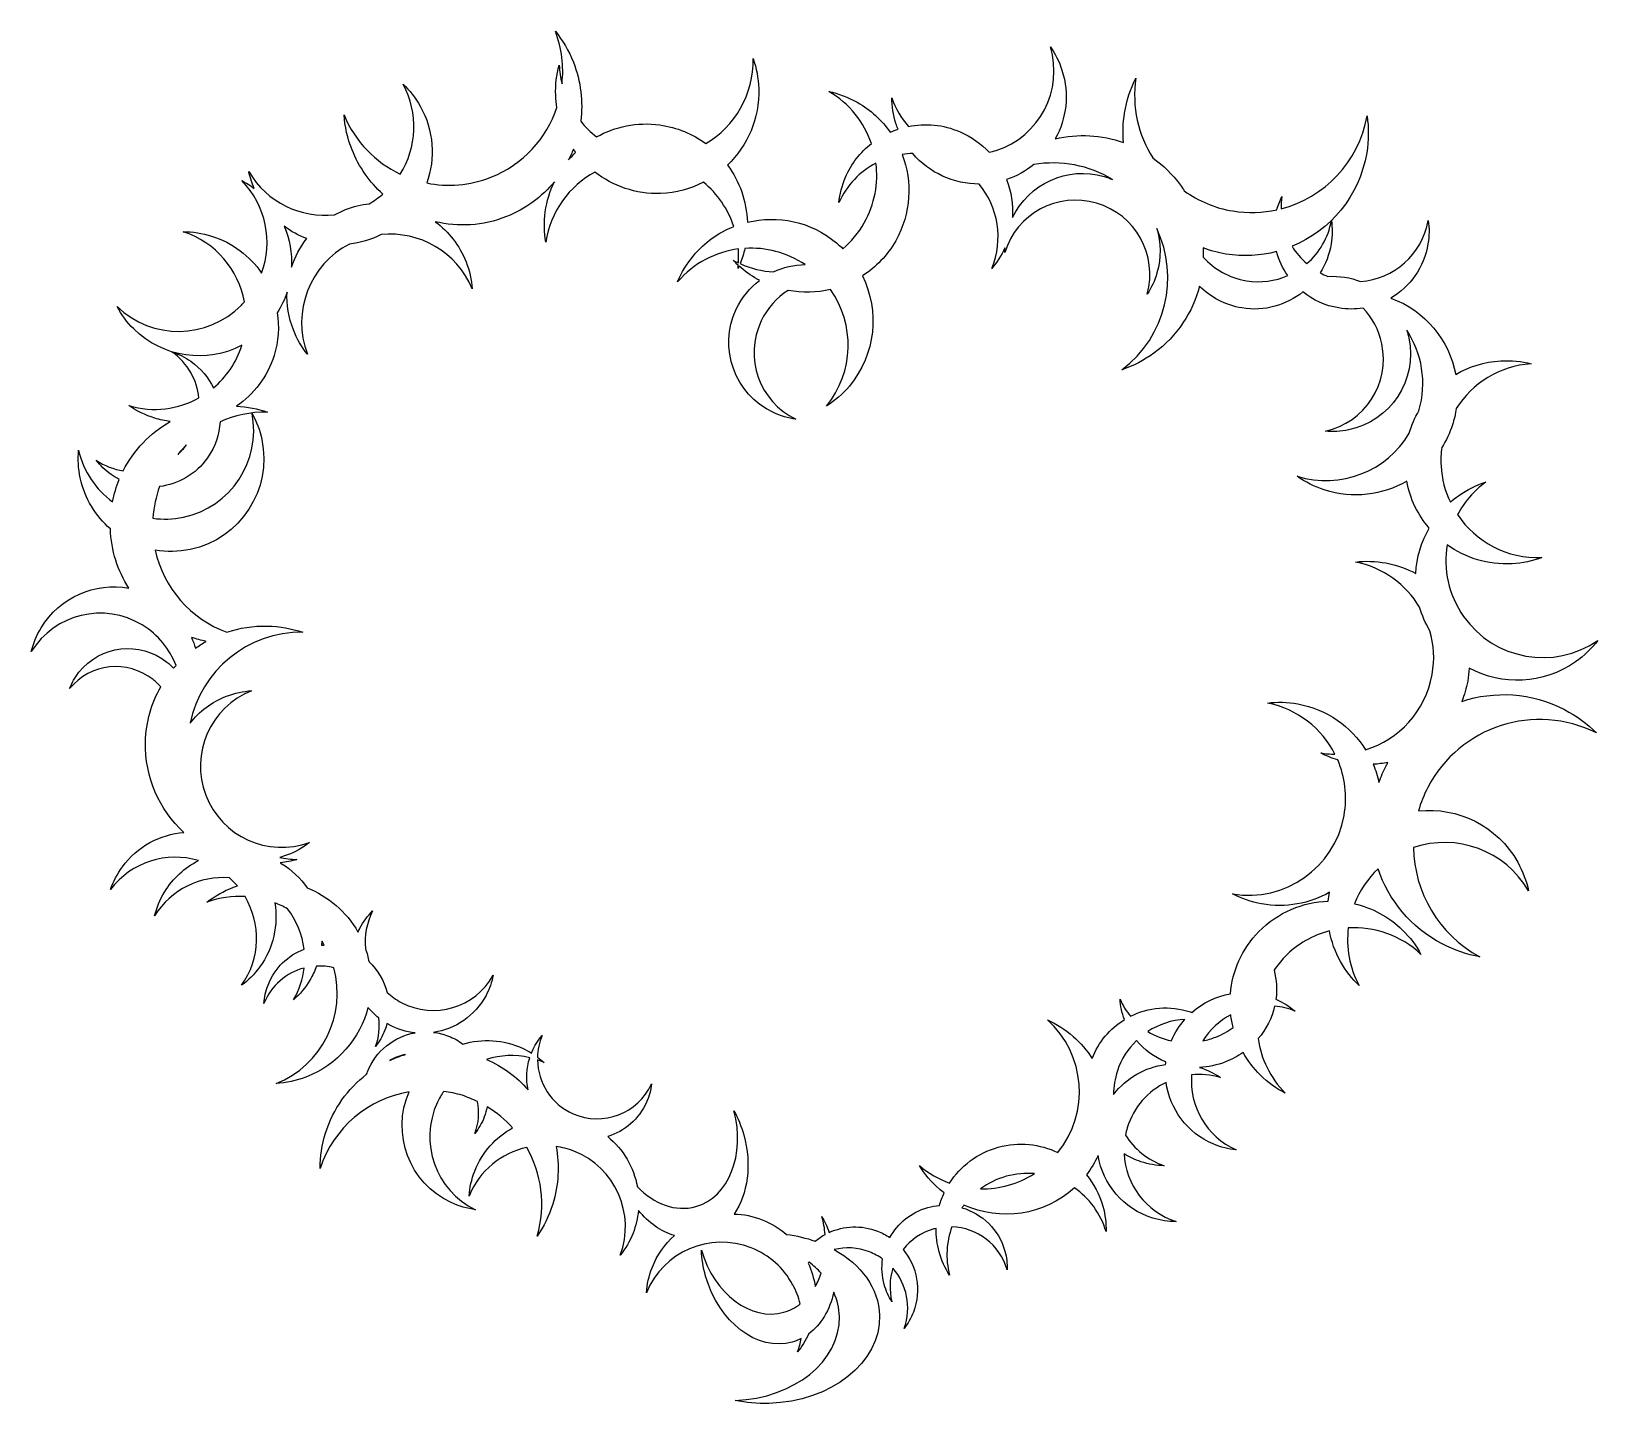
# Model space of a CAD drawing. Header units: centimetres. Extents: x -10.5 to 10.5, y -9.2 to 9.2.
import ezdxf

# ---------------------------------------------------------------- set-up
doc = ezdxf.new("R2010")
doc.units = ezdxf.units.CM
doc.header["$MEASUREMENT"] = 0
doc.layers.add('Camada 1', color=7, linetype='Continuous')

msp = doc.modelspace()

# ---------------------------------------------------------------- linework, layer by layer
at = {"layer": 'Camada 1', "lineweight": 25}
for points, knots in [([(8.64668, 0.21605), (8.68142, 0.30201), (8.70846, 0.39255), (8.72584, 0.48706), (8.72584, 0.48706), (8.73608, 0.54514), (8.74177, 0.60266), (8.74492, 0.65959), (8.74492, 0.65959), (9.18275, 0.42501), (9.7342, 0.43924), (10.16806, 0.74558), (10.16806, 0.74558), (10.28278, 0.82644), (10.381, 0.9215), (10.46212, 1.02741), (10.46212, 1.02741), (9.87824, 0.62829), (9.08055, 0.77005), (8.67145, 1.35025), (8.67145, 1.35025), (8.46732, 1.63949), (8.39845, 1.98398), (8.4514, 2.30735), (8.4514, 2.30735), (8.69423, 2.13257), (8.99602, 2.03634), (9.31799, 2.05398), (9.31799, 2.05398), (9.45835, 2.06194), (9.59212, 2.091), (9.71682, 2.13711), (9.71682, 2.13711), (9.25137, 2.11832), (8.83316, 2.34835), (8.58975, 2.70988), (8.58975, 2.70988), (8.67915, 2.8767), (8.8047, 3.02645), (8.96781, 3.14488), (8.96781, 3.14488), (8.84113, 3.1039), (8.71812, 3.04354), (8.60343, 2.96269), (8.60343, 2.96269), (8.56528, 2.93536), (8.52884, 2.90575), (8.4941, 2.87556), (8.4941, 2.87556), (8.42319, 3.02304), (8.37967, 3.187), (8.36998, 3.36009), (8.36998, 3.36009), (8.36543, 3.44492), (8.36942, 3.52805), (8.38051, 3.6089), (8.38051, 3.6089), (8.4383, 3.70058), (8.48695, 3.80022), (8.52201, 3.90783), (8.52201, 3.90783), (8.5459, 3.98128), (8.56215, 4.05531), (8.57326, 4.12931), (8.57326, 4.12931), (8.78675, 4.46353), (9.14944, 4.69528), (9.57336, 4.72489), (9.57336, 4.72489), (9.44411, 4.75735), (9.30774, 4.77156), (9.1677, 4.7636), (9.1677, 4.7636), (8.94791, 4.75106), (8.74408, 4.68616), (8.56556, 4.5831), (8.56556, 4.5831), (8.47846, 5.03689), (8.16218, 5.4326), (7.70098, 5.60228), (7.70098, 5.60228), (7.95606, 5.75317), (8.14479, 6.01167), (8.19575, 6.32652), (8.19575, 6.32652), (8.21311, 6.43243), (8.21369, 6.53718), (8.19972, 6.63854), (8.19972, 6.63854), (8.11831, 6.18303), (7.73768, 5.85566), (7.29442, 5.82434), (7.29442, 5.82434), (7.15861, 5.87728), (7.01058, 5.90065), (6.85884, 5.89152), (6.85884, 5.89152), (6.82325, 5.9052), (6.78883, 5.92226), (6.75552, 5.94049), (6.75552, 5.94049), (6.82754, 6.05437), (6.87821, 6.18475), (6.90157, 6.32652), (6.90157, 6.32652), (6.91922, 6.43243), (6.91922, 6.53718), (6.90554, 6.63854), (6.90554, 6.63854), (6.864, 6.40568), (6.74441, 6.20581), (6.57759, 6.06233), (6.57759, 6.06233), (6.50044, 6.12895), (6.43379, 6.20695), (6.38085, 6.2935), (6.38085, 6.2935), (6.8893, 6.50247), (7.28131, 6.96081), (7.37669, 7.54329), (7.37669, 7.54329), (7.40373, 7.71069), (7.4046, 7.87579), (7.38238, 8.03579), (7.38238, 8.03579), (7.27163, 7.4146), (6.80847, 6.9443), (6.23311, 6.79569), (6.23311, 6.79569), (6.23226, 6.84922), (6.23539, 6.9033), (6.24391, 6.95796), (6.24391, 6.95796), (6.21576, 6.90216), (6.19353, 6.84295), (6.17559, 6.78204), (6.17559, 6.78204), (5.98827, 6.74106), (5.7907, 6.73251), (5.5897, 6.76553), (5.5897, 6.76553), (5.34716, 6.80538), (5.12824, 6.89991), (4.94062, 7.03257), (4.94062, 7.03257), (4.92353, 7.05876), (4.9076, 7.0861), (4.88881, 7.11171), (4.88881, 7.11171), (4.78374, 7.25575), (4.65791, 7.37645), (4.52011, 7.47496), (4.52011, 7.47496), (4.32654, 7.78129), (4.23656, 8.15422), (4.29408, 8.5397), (4.29408, 8.5397), (4.22177, 8.39622), (4.17023, 8.23908), (4.14261, 8.07168), (4.14261, 8.07168), (4.12126, 7.93902), (4.11729, 7.80808), (4.12695, 7.67938), (4.12695, 7.67938), (3.83657, 7.78244), (3.52002, 7.80008), (3.2171, 7.72835), (3.2171, 7.72835), (3.36627, 7.99881), (3.40898, 8.32734), (3.30703, 8.64503), (3.30703, 8.64503), (3.27004, 8.76004), (3.21765, 8.86482), (3.15161, 8.95819), (3.15161, 8.95819), (3.32867, 8.37799), (3.00696, 7.76079), (2.42737, 7.57519), (2.42737, 7.57519), (2.39604, 7.56492), (2.36503, 7.55754), (2.334, 7.55013), (2.334, 7.55013), (2.22753, 7.66345), (2.09715, 7.75738), (1.94538, 7.82286), (1.94538, 7.82286), (1.71935, 7.92078), (1.47993, 7.94015), (1.25561, 7.89573), (1.25561, 7.89573), (1.15909, 8.00392), (1.08223, 8.13317), (1.03325, 8.27893), (1.03325, 8.27893), (1.0341, 8.16447), (1.05235, 8.04835), (1.08879, 7.93389), (1.08879, 7.93389), (1.09731, 7.9077), (1.10699, 7.8832), (1.11726, 7.85817), (1.11726, 7.85817), (1.08141, 7.84621), (1.04664, 7.83256), (1.01219, 7.81774), (1.01219, 7.81774), (0.89974, 7.97715), (0.75285, 8.11553), (0.57176, 8.21745), (0.57176, 8.21745), (0.44934, 8.28635), (0.32123, 8.33474), (0.19087, 8.36263), (0.19087, 8.36263), (0.46903, 8.20036), (0.66289, 7.94983), (0.76081, 7.66744), (0.76081, 7.66744), (0.6145, 7.55129), (0.49406, 7.3987), (0.41463, 7.21537), (0.41463, 7.21537), (0.36679, 7.10549), (0.33777, 6.99103), (0.32584, 6.87715), (0.32584, 6.87715), (0.43114, 7.11287), (0.6091, 7.29278), (0.82175, 7.40497), (0.82175, 7.40497), (0.85562, 7.13793), (0.80807, 6.85895), (0.66575, 6.60672), (0.66575, 6.60672), (0.58974, 6.4712), (0.49181, 6.35619), (0.3805, 6.26054), (0.3805, 6.26054), (0.35346, 6.28787), (0.32586, 6.31407), (0.29597, 6.33912), (0.29597, 6.33912), (-0.04764, 6.62664), (-0.49119, 6.71319), (-0.89574, 6.61527), (-0.89574, 6.61527), (-0.90455, 6.8971), (-1.00022, 7.16187), (-1.1608, 7.37822), (-1.1608, 7.37822), (-0.89291, 7.63614), (-0.73064, 8.00055), (-0.74403, 8.40081), (-0.74403, 8.40081), (-0.74887, 8.54088), (-0.77477, 8.67526), (-0.81835, 8.80165), (-0.81835, 8.80165), (-0.80922, 8.32167), (-1.0629, 7.89691), (-1.44835, 7.66574), (-1.44835, 7.66574), (-1.62459, 7.79499), (-1.83467, 7.88323), (-2.06642, 7.91514), (-2.06642, 7.91514), (-2.36931, 7.95671), (-2.66226, 7.8935), (-2.90994, 7.75515), (-2.90994, 7.75515), (-2.98879, 7.81608), (-3.05911, 7.88726), (-3.12174, 7.96467), (-3.12174, 7.96467), (-3.08843, 8.22317), (-3.11748, 8.49304), (-3.21969, 8.75212), (-3.21969, 8.75212), (-3.28033, 8.90529), (-3.36174, 9.04306), (-3.45967, 9.16492), (-3.45967, 9.16492), (-3.37228, 8.93434), (-3.34608, 8.69576), (-3.37114, 8.46573), (-3.37114, 8.46573), (-3.39106, 8.54659), (-3.40474, 8.62914), (-3.409, 8.71454), (-3.409, 8.71454), (-3.444, 8.58643), (-3.46081, 8.45035), (-3.45596, 8.31028), (-3.45596, 8.31028), (-3.45424, 8.25448), (-3.448, 8.2004), (-3.43945, 8.14687), (-3.43945, 8.14687), (-3.57695, 7.73692), (-3.88755, 7.38733), (-4.32197, 7.21538), (-4.32197, 7.21538), (-4.60439, 7.10436), (-4.89987, 7.08441), (-5.17718, 7.13966), (-5.17718, 7.13966), (-5.06103, 7.46706), (-5.08066, 7.84057), (-5.26571, 8.16624), (-5.26571, 8.16624), (-5.32892, 8.27784), (-5.40634, 8.37635), (-5.49516, 8.45948), (-5.49516, 8.45948), (-5.28222, 8.06946), (-5.31011, 7.61112), (-5.53218, 7.25867), (-5.53218, 7.25867), (-5.86071, 7.41522), (-6.13458, 7.68798), (-6.28317, 8.04954), (-6.28317, 8.04954), (-6.27177, 7.89354), (-6.23647, 7.73696), (-6.17641, 7.58435), (-6.17641, 7.58435), (-6.08359, 7.34977), (-5.94069, 7.14935), (-5.76504, 6.99049), (-5.76504, 6.99049), (-5.82113, 6.94324), (-5.88148, 6.89995), (-5.94781, 6.8618), (-5.94781, 6.8618), (-6.05314, 6.85042), (-6.15876, 6.82478), (-6.26153, 6.78436), (-6.26153, 6.78436), (-6.31304, 6.76388), (-6.36117, 6.73996), (-6.40843, 6.71377), (-6.40843, 6.71377), (-6.85767, 6.66593), (-7.31344, 6.8789), (-7.55543, 7.2917), (-7.55543, 7.2917), (-7.53892, 7.21539), (-7.51357, 7.14023), (-7.48169, 7.06622), (-7.48169, 7.06622), (-7.53551, 7.10551), (-7.59102, 7.14139), (-7.6488, 7.17097), (-7.6488, 7.17097), (-7.31971, 6.83505), (-7.23116, 6.35166), (-7.38318, 5.93486), (-7.38318, 5.93486), (-7.53891, 6.16261), (-7.76894, 6.34195), (-8.05276, 6.4308), (-8.05276, 6.4308), (-8.17801, 6.47009), (-8.30557, 6.48829), (-8.43053, 6.48888), (-8.43053, 6.48888), (-7.99325, 6.3454), (-7.69205, 5.97702), (-7.61376, 5.55225), (-7.61376, 5.55225), (-7.62657, 5.53802), (-7.63853, 5.52323), (-7.65276, 5.50899), (-7.65276, 5.50899), (-8.10882, 5.04838), (-8.84902, 5.04039), (-9.31477, 5.48848), (-9.31477, 5.48848), (-9.25754, 5.38087), (-9.18325, 5.28009), (-9.09241, 5.19014), (-9.09241, 5.19014), (-8.69985, 4.80181), (-8.11337, 4.7295), (-7.6485, 4.97149), (-7.6485, 4.97149), (-7.64879, 4.97093), (-7.64879, 4.97035), (-7.64879, 4.9698), (-7.64879, 4.9698), (-7.7211, 4.73919), (-7.85575, 4.54618), (-8.02828, 4.40155), (-8.02828, 4.40155), (-8.09432, 4.53935), (-8.1951, 4.66346), (-8.3289, 4.75797), (-8.3289, 4.75797), (-8.40719, 4.81319), (-8.49059, 4.8542), (-8.57713, 4.88209), (-8.57713, 4.88209), (-8.36988, 4.7312), (-8.24775, 4.50688), (-8.22013, 4.26945), (-8.22013, 4.26945), (-8.49628, 4.11628), (-8.83079, 4.06961), (-9.15617, 4.16639), (-9.15617, 4.16639), (-9.05311, 4.09522), (-8.93784, 4.03828), (-8.81226, 3.99899), (-8.81226, 3.99899), (-8.74307, 3.97735), (-8.67362, 3.96311), (-8.60417, 3.95401), (-8.60417, 3.95401), (-8.87206, 3.80029), (-9.09153, 3.57198), (-9.23218, 3.29525), (-9.23218, 3.29525), (-9.35857, 3.31517), (-9.48242, 3.36129), (-9.59458, 3.4376), (-9.59458, 3.4376), (-9.53936, 3.36584), (-9.47216, 3.30094), (-9.39416, 3.24628), (-9.39416, 3.24628), (-9.35886, 3.22122), (-9.32211, 3.20016), (-9.28483, 3.18138), (-9.28483, 3.18138), (-9.32412, 3.08573), (-9.35516, 2.98551), (-9.37563, 2.8819), (-9.37563, 2.8819), (-9.59656, 3.04475), (-9.76309, 3.28444), (-9.82828, 3.57199), (-9.82828, 3.57199), (-9.83966, 3.4507), (-9.83283, 3.32603), (-9.80608, 3.20075), (-9.80608, 3.20075), (-9.74827, 2.92516), (-9.60166, 2.69172), (-9.40381, 2.52093), (-9.40381, 2.52093), (-9.39386, 2.22997), (-9.30501, 1.95951), (-9.1587, 1.72779), (-9.1587, 1.72779), (-9.60764, 1.80751), (-10.07908, 1.61164), (-10.32877, 1.19828), (-10.32877, 1.19828), (-10.3897, 1.09806), (-10.43296, 0.99159), (-10.45974, 0.88343), (-10.45974, 0.88343), (-10.14629, 1.38561), (-9.48695, 1.54391), (-8.97879, 1.23702), (-8.97879, 1.23702), (-8.76329, 1.10719), (-8.61041, 0.91304), (-8.52728, 0.69497), (-8.52728, 0.69497), (-8.5381, 0.68246), (-8.54863, 0.6705), (-8.55887, 0.65798), (-8.55887, 0.65798), (-8.58647, 0.687), (-8.6161, 0.71492), (-8.64854, 0.74053), (-8.64854, 0.74053), (-9.01038, 1.0275), (-9.53648, 0.96656), (-9.82345, 0.60445), (-9.82345, 0.60445), (-9.87698, 0.53669), (-9.91825, 0.46324), (-9.94815, 0.38694), (-9.94815, 0.38694), (-9.6723, 0.72457), (-9.17607, 0.77924), (-8.83333, 0.50767), (-8.83333, 0.50767), (-8.79576, 0.47806), (-8.76245, 0.44446), (-8.73197, 0.40972), (-8.73197, 0.40972), (-8.85437, 0.19223), (-8.92813, -0.05775), (-8.93493, -0.32532), (-8.93493, -0.32532), (-8.94718, -0.80191), (-8.74734, -1.23348), (-8.4228, -1.53298), (-8.4228, -1.53298), (-8.73908, -1.55976), (-9.04227, -1.71803), (-9.24412, -1.99418), (-9.24412, -1.99418), (-9.31328, -2.08927), (-9.36538, -2.19063), (-9.40184, -2.29652), (-9.40184, -2.29652), (-9.12228, -1.92531), (-8.64968, -1.78466), (-8.22751, -1.90994), (-8.22751, -1.90994), (-8.40915, -2.00276), (-8.56856, -2.14396), (-8.68159, -2.33126), (-8.68159, -2.33126), (-8.74252, -2.43207), (-8.78578, -2.53798), (-8.81256, -2.6467), (-8.81256, -2.6467), (-8.59251, -2.29427), (-8.20248, -2.1115), (-7.81386, -2.13939), (-7.81386, -2.13939), (-7.77573, -2.17357), (-7.74099, -2.21115), (-7.70797, -2.24927), (-7.70797, -2.24927), (-7.72533, -2.25499), (-7.74242, -2.25954), (-7.75951, -2.26636), (-7.75951, -2.26636), (-7.89045, -2.31589), (-8.00917, -2.38423), (-8.11395, -2.46623), (-8.11395, -2.46623), (-7.94599, -2.40474), (-7.77346, -2.38254), (-7.60521, -2.39106), (-7.60521, -2.39106), (-7.39084, -2.74978), (-7.39481, -3.21495), (-7.65077, -3.57592), (-7.65077, -3.57592), (-7.56081, -3.50988), (-7.47966, -3.42902), (-7.41048, -3.33338), (-7.41048, -3.33338), (-7.2226, -3.0766), (-7.15939, -2.76685), (-7.20836, -2.47534), (-7.20836, -2.47534), (-7.15055, -2.49754), (-7.0939, -2.52204), (-7.03982, -2.55218), (-7.03982, -2.55218), (-6.91599, -2.71048), (-6.83998, -2.89781), (-6.81662, -3.09368), (-6.81662, -3.09368), (-7.02985, -3.17509), (-7.20921, -3.34308), (-7.29774, -3.57252), (-7.29774, -3.57252), (-7.32933, -3.65338), (-7.34671, -3.73593), (-7.3524, -3.81792), (-7.3524, -3.81792), (-7.25448, -3.57535), (-7.05091, -3.40739), (-6.81577, -3.34477), (-6.81577, -3.34477), (-6.83199, -3.48995), (-6.87784, -3.63401), (-6.95613, -3.76837), (-6.95613, -3.76837), (-6.87242, -3.69381), (-6.79899, -3.6061), (-6.73806, -3.5059), (-6.73806, -3.5059), (-6.70163, -3.44555), (-6.67345, -3.38234), (-6.64953, -3.31913), (-6.64953, -3.31913), (-6.57381, -3.31516), (-6.49636, -3.32254), (-6.41979, -3.34133), (-6.41979, -3.34133), (-6.24641, -3.97162), (-6.57208, -4.64178), (-7.18957, -4.88774), (-7.18957, -4.88774), (-7.05664, -4.87922), (-6.92255, -4.85075), (-6.79187, -4.80119), (-6.79187, -4.80119), (-6.36457, -4.63837), (-6.06935, -4.2825), (-5.96285, -3.87197), (-5.96285, -3.87197), (-5.92073, -3.92264), (-5.8726, -3.96875), (-5.81966, -4.0109), (-5.81966, -4.0109), (-5.80257, -4.1356), (-5.81511, -4.26654), (-5.86178, -4.39293), (-5.86178, -4.39293), (-5.81082, -4.32858), (-5.76899, -4.25569), (-5.73766, -4.17486), (-5.73766, -4.17486), (-5.72626, -4.14525), (-5.71686, -4.11506), (-5.70919, -4.08548), (-5.70919, -4.08548), (-5.69866, -4.09117), (-5.68868, -4.09799), (-5.67845, -4.10368), (-5.67845, -4.10368), (-5.56743, -4.16287), (-5.45041, -4.19705), (-5.33227, -4.21012), (-5.33227, -4.21012), (-5.61212, -4.25854), (-5.86064, -4.44814), (-5.96997, -4.73225), (-5.96997, -4.73225), (-5.97394, -4.74249), (-5.97767, -4.75331), (-5.98106, -4.76355), (-5.98106, -4.76355), (-6.23159, -4.95659), (-6.42773, -5.22419), (-6.52938, -5.54873), (-6.52938, -5.54873), (-6.57835, -5.70587), (-6.60198, -5.86472), (-6.60198, -6.02016), (-6.60198, -6.02016), (-6.42063, -5.46842), (-5.95177, -5.09036), (-5.41427, -4.99813), (-5.41427, -4.99813), (-5.65681, -5.55955), (-5.4117, -6.21659), (-4.85372, -6.47681), (-4.85372, -6.47681), (-4.74725, -6.52634), (-4.63679, -6.55822), (-4.52662, -6.57304), (-4.52662, -6.57304), (-5.05928, -6.31454), (-5.28703, -5.67626), (-5.03565, -5.13823), (-5.03565, -5.13823), (-5.01144, -5.08642), (-4.98212, -5.03803), (-4.95109, -4.99192), (-4.95109, -4.99192), (-4.86968, -5.00332), (-4.78824, -5.01983), (-4.70683, -5.04486), (-4.70683, -5.04486), (-4.63481, -5.06764), (-4.5662, -5.09669), (-4.49929, -5.12916), (-4.49929, -5.12916), (-4.47365, -5.26637), (-4.48193, -5.41213), (-4.53403, -5.55276), (-4.53403, -5.55276), (-4.48307, -5.48786), (-4.44066, -5.41499), (-4.40962, -5.33413), (-4.40962, -5.33413), (-4.39226, -5.28971), (-4.3806, -5.24359), (-4.3712, -5.19861), (-4.3712, -5.19861), (-4.24309, -5.27605), (-4.12977, -5.37114), (-4.03185, -5.47989), (-4.03185, -5.47989), (-4.25418, -5.60345), (-4.43724, -5.80157), (-4.53715, -6.05721), (-4.53715, -6.05721), (-4.58044, -6.16595), (-4.60491, -6.27814), (-4.61287, -6.38971), (-4.61287, -6.38971), (-4.47365, -6.04811), (-4.17901, -5.8158), (-3.84309, -5.74063), (-3.84309, -5.74063), (-3.6441, -6.0885), (-3.58147, -6.51271), (-3.70387, -6.92549), (-3.70387, -6.92549), (-3.61534, -6.79738), (-3.54417, -6.65334), (-3.49548, -6.49676), (-3.49548, -6.49676), (-3.41462, -6.23884), (-3.40351, -5.9758), (-3.4505, -5.72812), (-3.4505, -5.72812), (-3.37107, -5.7395), (-3.29164, -5.75945), (-3.21335, -5.79016), (-3.21335, -5.79016), (-2.66048, -6.00709), (-2.38547, -6.62714), (-2.59359, -7.18115), (-2.59359, -7.18115), (-2.52385, -7.09402), (-2.46606, -6.99496), (-2.42307, -6.88564), (-2.42307, -6.88564), (-2.38407, -6.78658), (-2.36129, -6.68464), (-2.35105, -6.5833), (-2.35105, -6.5833), (-2.21355, -6.74784), (-2.04644, -6.86513), (-1.86964, -6.91922), (-1.86964, -6.91922), (-1.99746, -7.03365), (-2.10194, -7.17827), (-2.16857, -7.34909), (-2.16857, -7.34909), (-2.21127, -7.45842), (-2.23633, -7.57057), (-2.24429, -7.68104), (-2.24429, -7.68104), (-2.02053, -7.13333), (-1.39762, -6.86514), (-0.84507, -7.08205), (-0.84507, -7.08205), (-0.59882, -7.17828), (-0.40978, -7.35536), (-0.29193, -7.56944), (-0.29193, -7.56944), (-0.29222, -7.57399), (-0.29278, -7.57799), (-0.29307, -7.58254), (-0.29307, -7.58254), (-0.29193, -7.57971), (-0.2905, -7.57743), (-0.2891, -7.57399), (-0.2891, -7.57399), (-0.24526, -7.65543), (-0.21052, -7.74197), (-0.18832, -7.83193), (-0.18832, -7.83193), (-0.25351, -7.88146), (-0.32667, -7.91959), (-0.40753, -7.94239), (-0.40753, -7.94239), (-0.84793, -8.06651), (-1.33844, -7.69699), (-1.50896, -7.11506), (-1.50896, -7.11506), (-1.50383, -7.22722), (-1.48562, -7.34281), (-1.45316, -7.45841), (-1.45316, -7.45841), (-1.27922, -8.07619), (-0.76138, -8.47131), (-0.2959, -8.34093), (-0.2959, -8.34093), (-0.25349, -8.32839), (-0.21364, -8.31132), (-0.1752, -8.29196), (-0.1752, -8.29196), (-0.18687, -8.35289), (-0.20253, -8.41325), (-0.22502, -8.47301), (-0.22502, -8.47301), (-0.16723, -8.40073), (-0.11826, -8.32042), (-0.07871, -8.23274), (-0.07871, -8.23274), (0.08898, -8.11032), (0.20654, -7.91106), (0.25863, -7.6742), (0.25863, -7.6742), (0.30446, -7.77667), (0.33094, -7.88542), (0.3338, -7.99929), (0.3338, -7.99929), (0.34888, -8.59315), (-0.27228, -9.09136), (-1.05775, -9.11924), (-1.05775, -9.11924), (-0.91511, -9.14943), (-0.7648, -9.16308), (-0.60907, -9.15911), (-0.60907, -9.15911), (0.22334, -9.13802), (0.88553, -8.61306), (0.86987, -7.98677), (0.86987, -7.98677), (0.86106, -7.62122), (0.62304, -7.30293), (0.26207, -7.10481), (0.26207, -7.10481), (0.41436, -7.06779), (0.57835, -7.0752), (0.73522, -7.13555), (0.73522, -7.13555), (0.79928, -7.16058), (0.85733, -7.19304), (0.91088, -7.2312), (0.91088, -7.2312), (0.89522, -7.34222), (0.9012, -7.45837), (0.93308, -7.5728), (0.93308, -7.5728), (0.95615, -7.65651), (0.99089, -7.73396), (1.03558, -7.80283), (1.03558, -7.80283), (0.99542, -7.64966), (1.00312, -7.49536), (1.04836, -7.35473), (1.04836, -7.35473), (1.23513, -7.56822), (1.30202, -7.87397), (1.19756, -8.15753), (1.19756, -8.15753), (1.24823, -8.09318), (1.29038, -8.02032), (1.32168, -7.93949), (1.32168, -7.93949), (1.43468, -7.64625), (1.3715, -7.32854), (1.18359, -7.10309), (1.18359, -7.10309), (1.28522, -6.97556), (1.42529, -6.87703), (1.59438, -6.82978), (1.59438, -6.82978), (1.60406, -6.8275), (1.6143, -6.82581), (1.62428, -6.82354), (1.62428, -6.82354), (1.62372, -6.9266), (1.63653, -7.03134), (1.66556, -7.13556), (1.66556, -7.13556), (1.69715, -7.24885), (1.74472, -7.35305), (1.80478, -7.447), (1.80478, -7.447), (1.74699, -7.22494), (1.76295, -7.00176), (1.83695, -6.80136), (1.83695, -6.80136), (2.17204, -6.81329), (2.47581, -7.03705), (2.57458, -7.37471), (2.57458, -7.37471), (2.57715, -7.29216), (2.56746, -7.20845), (2.54439, -7.12531), (2.54439, -7.12531), (2.46382, -6.83551), (2.23951, -6.62482), (1.97075, -6.54682), (1.97075, -6.54682), (1.97927, -6.53431), (1.9867, -6.52179), (1.99607, -6.50983), (1.99607, -6.50983), (2.48203, -6.73189), (3.06594, -6.6499), (3.47218, -6.28038), (3.47218, -6.28038), (3.66916, -6.41646), (3.82233, -6.61857), (3.89496, -6.86569), (3.89496, -6.86569), (3.89837, -6.75467), (3.88499, -6.64021), (3.85339, -6.52747), (3.85339, -6.52747), (3.80897, -6.36748), (3.73181, -6.22627), (3.63275, -6.10673), (3.63275, -6.10673), (3.69538, -6.02529), (3.74718, -5.93933), (3.78933, -5.84993), (3.78933, -5.84993), (3.85309, -6.23082), (4.12355, -6.56277), (4.51812, -6.68464), (4.51812, -6.68464), (4.62231, -6.71652), (4.72764, -6.73134), (4.83099, -6.73134), (4.83099, -6.73134), (4.42388, -6.59982), (4.15826, -6.23141), (4.13694, -5.82662), (4.13694, -5.82662), (4.20639, -5.86932), (4.28071, -5.90576), (4.36128, -5.93192), (4.36128, -5.93192), (4.46436, -5.96666), (4.56996, -5.98375), (4.67301, -5.98545), (4.67301, -5.98545), (4.45068, -5.90859), (4.27219, -5.76055), (4.15432, -5.5755), (4.15432, -5.5755), (4.16086, -5.54304), (4.1694, -5.51002), (4.17911, -5.47758), (4.17911, -5.47758), (4.26423, -5.20199), (4.45724, -4.98964), (4.69722, -4.87176), (4.69722, -4.87176), (4.74736, -5.22535), (4.97479, -5.54534), (5.32809, -5.69506), (5.32809, -5.69506), (5.42831, -5.73776), (5.53137, -5.7634), (5.63413, -5.77364), (5.63413, -5.77364), (5.23329, -5.59658), (5.00498, -5.18833), (5.03826, -4.77269), (5.03826, -4.77269), (5.16439, -4.75959), (5.29419, -4.76986), (5.42286, -4.80743), (5.42286, -4.80743), (5.33859, -4.74994), (5.24522, -4.70382), (5.14304, -4.67194), (5.14304, -4.67194), (5.25946, -4.66622), (5.37733, -4.64289), (5.49263, -4.59791), (5.49263, -4.59791), (5.57716, -4.56431), (5.65432, -4.52105), (5.72491, -4.47152), (5.72491, -4.47152), (5.7864, -4.5814), (5.86326, -4.68387), (5.95809, -4.77669), (5.95809, -4.77669), (6.05831, -4.87464), (6.16992, -4.95436), (6.28832, -5.01468), (6.28832, -5.01468), (6.08533, -4.80971), (5.96492, -4.55462), (5.92648, -4.28816), (5.92648, -4.28816), (6.03522, -4.16119), (6.11068, -4.01146), (6.14767, -3.85318), (6.14767, -3.85318), (6.23935, -3.86284), (6.33103, -3.88451), (6.42098, -3.92036), (6.42098, -3.92036), (6.34526, -3.8566), (6.25982, -3.80307), (6.16502, -3.76095), (6.16502, -3.76095), (6.18238, -3.63398), (6.1747, -3.50245), (6.13885, -3.37379), (6.13885, -3.37379), (6.18097, -3.31172), (6.22738, -3.25137), (6.28204, -3.19557), (6.28204, -3.19557), (6.45201, -3.02134), (6.65981, -2.90747), (6.87875, -2.84939), (6.87875, -2.84939), (6.90576, -2.98946), (6.9536, -3.12726), (7.02649, -3.2582), (7.02649, -3.2582), (7.0951, -3.38004), (7.17966, -3.48823), (7.27618, -3.57991), (7.27618, -3.57991), (7.14436, -3.33506), (7.09997, -3.06633), (7.13098, -2.8101), (7.13098, -2.8101), (7.47772, -2.78901), (7.83049, -2.90575), (8.10121, -3.16253), (8.10121, -3.16253), (8.038, -3.04524), (7.95603, -2.93536), (7.85581, -2.83744), (7.85581, -2.83744), (7.67134, -2.65694), (7.44846, -2.54079), (7.21385, -2.48668), (7.21385, -2.48668), (7.28275, -2.31303), (7.38863, -2.15246), (7.52984, -2.0198), (7.52984, -2.0198), (7.66991, -2.43771), (7.9654, -2.80381), (8.38675, -3.02358), (8.38675, -3.02358), (8.54873, -3.10788), (8.71727, -3.16421), (8.88782, -3.19553), (8.88782, -3.19553), (8.33241, -2.89547), (8.01155, -2.32725), (8.00274, -1.73625), (8.00274, -1.73625), (8.57723, -1.54152), (9.22517, -1.77268), (9.53833, -2.31415), (9.53833, -2.31415), (9.51071, -2.18376), (9.46316, -2.05565), (9.39514, -1.93267), (9.39514, -1.93267), (9.12185, -1.44473), (8.59147, -1.19078), (8.06823, -1.24602), (8.06823, -1.24602), (8.09897, -1.14011), (8.14025, -1.03478), (8.19322, -0.93286), (8.19322, -0.93286), (8.61997, -0.11411), (9.62374, 0.2076), (10.44564, -0.2052), (10.44564, -0.2052), (10.3224, -0.08336), (10.17918, 0.02255), (10.01746, 0.10682), (10.01746, 0.10682), (9.57703, 0.33617), (9.08366, 0.36122), (8.64668, 0.21605)], [0, 0, 0, 0, 0.00374532, 0.00374532, 0.00374532, 0.00374532, 0.00749064, 0.00749064, 0.00749064, 0.00749064, 0.01123596, 0.01123596, 0.01123596, 0.01123596, 0.01498127, 0.01498127, 0.01498127, 0.01498127, 0.01872659, 0.01872659, 0.01872659, 0.01872659, 0.02247191, 0.02247191, 0.02247191, 0.02247191, 0.02621723, 0.02621723, 0.02621723, 0.02621723, 0.02996255, 0.02996255, 0.02996255, 0.02996255, 0.03370787, 0.03370787, 0.03370787, 0.03370787, 0.03745318, 0.03745318, 0.03745318, 0.03745318, 0.0411985, 0.0411985, 0.0411985, 0.0411985, 0.04494382, 0.04494382, 0.04494382, 0.04494382, 0.04868914, 0.04868914, 0.04868914, 0.04868914, 0.05243446, 0.05243446, 0.05243446, 0.05243446, 0.05617978, 0.05617978, 0.05617978, 0.05617978, 0.05992509, 0.05992509, 0.05992509, 0.05992509, 0.06367041, 0.06367041, 0.06367041, 0.06367041, 0.06741573, 0.06741573, 0.06741573, 0.06741573, 0.07116105, 0.07116105, 0.07116105, 0.07116105, 0.07490637, 0.07490637, 0.07490637, 0.07490637, 0.07865169, 0.07865169, 0.07865169, 0.07865169, 0.082397, 0.082397, 0.082397, 0.082397, 0.08614232, 0.08614232, 0.08614232, 0.08614232, 0.08988764, 0.08988764, 0.08988764, 0.08988764, 0.09363296, 0.09363296, 0.09363296, 0.09363296, 0.09737828, 0.09737828, 0.09737828, 0.09737828, 0.1011236, 0.1011236, 0.1011236, 0.1011236, 0.10486891, 0.10486891, 0.10486891, 0.10486891, 0.10861423, 0.10861423, 0.10861423, 0.10861423, 0.11235955, 0.11235955, 0.11235955, 0.11235955, 0.11610487, 0.11610487, 0.11610487, 0.11610487, 0.11985019, 0.11985019, 0.11985019, 0.11985019, 0.12359551, 0.12359551, 0.12359551, 0.12359551, 0.12734082, 0.12734082, 0.12734082, 0.12734082, 0.13108614, 0.13108614, 0.13108614, 0.13108614, 0.13483146, 0.13483146, 0.13483146, 0.13483146, 0.13857678, 0.13857678, 0.13857678, 0.13857678, 0.1423221, 0.1423221, 0.1423221, 0.1423221, 0.14606742, 0.14606742, 0.14606742, 0.14606742, 0.14981273, 0.14981273, 0.14981273, 0.14981273, 0.15355805, 0.15355805, 0.15355805, 0.15355805, 0.15730337, 0.15730337, 0.15730337, 0.15730337, 0.16104869, 0.16104869, 0.16104869, 0.16104869, 0.16479401, 0.16479401, 0.16479401, 0.16479401, 0.16853933, 0.16853933, 0.16853933, 0.16853933, 0.17228464, 0.17228464, 0.17228464, 0.17228464, 0.17602996, 0.17602996, 0.17602996, 0.17602996, 0.17977528, 0.17977528, 0.17977528, 0.17977528, 0.1835206, 0.1835206, 0.1835206, 0.1835206, 0.18726592, 0.18726592, 0.18726592, 0.18726592, 0.19101124, 0.19101124, 0.19101124, 0.19101124, 0.19475655, 0.19475655, 0.19475655, 0.19475655, 0.19850187, 0.19850187, 0.19850187, 0.19850187, 0.20224719, 0.20224719, 0.20224719, 0.20224719, 0.20599251, 0.20599251, 0.20599251, 0.20599251, 0.20973783, 0.20973783, 0.20973783, 0.20973783, 0.21348315, 0.21348315, 0.21348315, 0.21348315, 0.21722846, 0.21722846, 0.21722846, 0.21722846, 0.22097378, 0.22097378, 0.22097378, 0.22097378, 0.2247191, 0.2247191, 0.2247191, 0.2247191, 0.22846442, 0.22846442, 0.22846442, 0.22846442, 0.23220974, 0.23220974, 0.23220974, 0.23220974, 0.23595506, 0.23595506, 0.23595506, 0.23595506, 0.23970037, 0.23970037, 0.23970037, 0.23970037, 0.24344569, 0.24344569, 0.24344569, 0.24344569, 0.24719101, 0.24719101, 0.24719101, 0.24719101, 0.25093633, 0.25093633, 0.25093633, 0.25093633, 0.25468165, 0.25468165, 0.25468165, 0.25468165, 0.25842697, 0.25842697, 0.25842697, 0.25842697, 0.26217228, 0.26217228, 0.26217228, 0.26217228, 0.2659176, 0.2659176, 0.2659176, 0.2659176, 0.26966292, 0.26966292, 0.26966292, 0.26966292, 0.27340824, 0.27340824, 0.27340824, 0.27340824, 0.27715356, 0.27715356, 0.27715356, 0.27715356, 0.28089888, 0.28089888, 0.28089888, 0.28089888, 0.28464419, 0.28464419, 0.28464419, 0.28464419, 0.28838951, 0.28838951, 0.28838951, 0.28838951, 0.29213483, 0.29213483, 0.29213483, 0.29213483, 0.29588015, 0.29588015, 0.29588015, 0.29588015, 0.29962547, 0.29962547, 0.29962547, 0.29962547, 0.30337079, 0.30337079, 0.30337079, 0.30337079, 0.3071161, 0.3071161, 0.3071161, 0.3071161, 0.31086142, 0.31086142, 0.31086142, 0.31086142, 0.31460674, 0.31460674, 0.31460674, 0.31460674, 0.31835206, 0.31835206, 0.31835206, 0.31835206, 0.32209738, 0.32209738, 0.32209738, 0.32209738, 0.3258427, 0.3258427, 0.3258427, 0.3258427, 0.32958801, 0.32958801, 0.32958801, 0.32958801, 0.33333333, 0.33333333, 0.33333333, 0.33333333, 0.33707865, 0.33707865, 0.33707865, 0.33707865, 0.34082397, 0.34082397, 0.34082397, 0.34082397, 0.34456929, 0.34456929, 0.34456929, 0.34456929, 0.34831461, 0.34831461, 0.34831461, 0.34831461, 0.35205993, 0.35205993, 0.35205993, 0.35205993, 0.35580524, 0.35580524, 0.35580524, 0.35580524, 0.35955056, 0.35955056, 0.35955056, 0.35955056, 0.36329588, 0.36329588, 0.36329588, 0.36329588, 0.3670412, 0.3670412, 0.3670412, 0.3670412, 0.37078652, 0.37078652, 0.37078652, 0.37078652, 0.37453184, 0.37453184, 0.37453184, 0.37453184, 0.37827715, 0.37827715, 0.37827715, 0.37827715, 0.38202247, 0.38202247, 0.38202247, 0.38202247, 0.38576779, 0.38576779, 0.38576779, 0.38576779, 0.38951311, 0.38951311, 0.38951311, 0.38951311, 0.39325843, 0.39325843, 0.39325843, 0.39325843, 0.39700375, 0.39700375, 0.39700375, 0.39700375, 0.40074906, 0.40074906, 0.40074906, 0.40074906, 0.40449438, 0.40449438, 0.40449438, 0.40449438, 0.4082397, 0.4082397, 0.4082397, 0.4082397, 0.41198502, 0.41198502, 0.41198502, 0.41198502, 0.41573034, 0.41573034, 0.41573034, 0.41573034, 0.41947566, 0.41947566, 0.41947566, 0.41947566, 0.42322097, 0.42322097, 0.42322097, 0.42322097, 0.42696629, 0.42696629, 0.42696629, 0.42696629, 0.43071161, 0.43071161, 0.43071161, 0.43071161, 0.43445693, 0.43445693, 0.43445693, 0.43445693, 0.43820225, 0.43820225, 0.43820225, 0.43820225, 0.44194757, 0.44194757, 0.44194757, 0.44194757, 0.44569288, 0.44569288, 0.44569288, 0.44569288, 0.4494382, 0.4494382, 0.4494382, 0.4494382, 0.45318352, 0.45318352, 0.45318352, 0.45318352, 0.45692884, 0.45692884, 0.45692884, 0.45692884, 0.46067416, 0.46067416, 0.46067416, 0.46067416, 0.46441948, 0.46441948, 0.46441948, 0.46441948, 0.46816479, 0.46816479, 0.46816479, 0.46816479, 0.47191011, 0.47191011, 0.47191011, 0.47191011, 0.47565543, 0.47565543, 0.47565543, 0.47565543, 0.47940075, 0.47940075, 0.47940075, 0.47940075, 0.48314607, 0.48314607, 0.48314607, 0.48314607, 0.48689139, 0.48689139, 0.48689139, 0.48689139, 0.4906367, 0.4906367, 0.4906367, 0.4906367, 0.49438202, 0.49438202, 0.49438202, 0.49438202, 0.49812734, 0.49812734, 0.49812734, 0.49812734, 0.50187266, 0.50187266, 0.50187266, 0.50187266, 0.50561798, 0.50561798, 0.50561798, 0.50561798, 0.5093633, 0.5093633, 0.5093633, 0.5093633, 0.51310861, 0.51310861, 0.51310861, 0.51310861, 0.51685393, 0.51685393, 0.51685393, 0.51685393, 0.52059925, 0.52059925, 0.52059925, 0.52059925, 0.52434457, 0.52434457, 0.52434457, 0.52434457, 0.52808989, 0.52808989, 0.52808989, 0.52808989, 0.53183521, 0.53183521, 0.53183521, 0.53183521, 0.53558052, 0.53558052, 0.53558052, 0.53558052, 0.53932584, 0.53932584, 0.53932584, 0.53932584, 0.54307116, 0.54307116, 0.54307116, 0.54307116, 0.54681648, 0.54681648, 0.54681648, 0.54681648, 0.5505618, 0.5505618, 0.5505618, 0.5505618, 0.55430712, 0.55430712, 0.55430712, 0.55430712, 0.55805243, 0.55805243, 0.55805243, 0.55805243, 0.56179775, 0.56179775, 0.56179775, 0.56179775, 0.56554307, 0.56554307, 0.56554307, 0.56554307, 0.56928839, 0.56928839, 0.56928839, 0.56928839, 0.57303371, 0.57303371, 0.57303371, 0.57303371, 0.57677903, 0.57677903, 0.57677903, 0.57677903, 0.58052434, 0.58052434, 0.58052434, 0.58052434, 0.58426966, 0.58426966, 0.58426966, 0.58426966, 0.58801498, 0.58801498, 0.58801498, 0.58801498, 0.5917603, 0.5917603, 0.5917603, 0.5917603, 0.59550562, 0.59550562, 0.59550562, 0.59550562, 0.59925094, 0.59925094, 0.59925094, 0.59925094, 0.60299625, 0.60299625, 0.60299625, 0.60299625, 0.60674157, 0.60674157, 0.60674157, 0.60674157, 0.61048689, 0.61048689, 0.61048689, 0.61048689, 0.61423221, 0.61423221, 0.61423221, 0.61423221, 0.61797753, 0.61797753, 0.61797753, 0.61797753, 0.62172285, 0.62172285, 0.62172285, 0.62172285, 0.62546816, 0.62546816, 0.62546816, 0.62546816, 0.62921348, 0.62921348, 0.62921348, 0.62921348, 0.6329588, 0.6329588, 0.6329588, 0.6329588, 0.63670412, 0.63670412, 0.63670412, 0.63670412, 0.64044944, 0.64044944, 0.64044944, 0.64044944, 0.64419476, 0.64419476, 0.64419476, 0.64419476, 0.64794007, 0.64794007, 0.64794007, 0.64794007, 0.65168539, 0.65168539, 0.65168539, 0.65168539, 0.65543071, 0.65543071, 0.65543071, 0.65543071, 0.65917603, 0.65917603, 0.65917603, 0.65917603, 0.66292135, 0.66292135, 0.66292135, 0.66292135, 0.66666667, 0.66666667, 0.66666667, 0.66666667, 0.67041199, 0.67041199, 0.67041199, 0.67041199, 0.6741573, 0.6741573, 0.6741573, 0.6741573, 0.67790262, 0.67790262, 0.67790262, 0.67790262, 0.68164794, 0.68164794, 0.68164794, 0.68164794, 0.68539326, 0.68539326, 0.68539326, 0.68539326, 0.68913858, 0.68913858, 0.68913858, 0.68913858, 0.6928839, 0.6928839, 0.6928839, 0.6928839, 0.69662921, 0.69662921, 0.69662921, 0.69662921, 0.70037453, 0.70037453, 0.70037453, 0.70037453, 0.70411985, 0.70411985, 0.70411985, 0.70411985, 0.70786517, 0.70786517, 0.70786517, 0.70786517, 0.71161049, 0.71161049, 0.71161049, 0.71161049, 0.71535581, 0.71535581, 0.71535581, 0.71535581, 0.71910112, 0.71910112, 0.71910112, 0.71910112, 0.72284644, 0.72284644, 0.72284644, 0.72284644, 0.72659176, 0.72659176, 0.72659176, 0.72659176, 0.73033708, 0.73033708, 0.73033708, 0.73033708, 0.7340824, 0.7340824, 0.7340824, 0.7340824, 0.73782772, 0.73782772, 0.73782772, 0.73782772, 0.74157303, 0.74157303, 0.74157303, 0.74157303, 0.74531835, 0.74531835, 0.74531835, 0.74531835, 0.74906367, 0.74906367, 0.74906367, 0.74906367, 0.75280899, 0.75280899, 0.75280899, 0.75280899, 0.75655431, 0.75655431, 0.75655431, 0.75655431, 0.76029963, 0.76029963, 0.76029963, 0.76029963, 0.76404494, 0.76404494, 0.76404494, 0.76404494, 0.76779026, 0.76779026, 0.76779026, 0.76779026, 0.77153558, 0.77153558, 0.77153558, 0.77153558, 0.7752809, 0.7752809, 0.7752809, 0.7752809, 0.77902622, 0.77902622, 0.77902622, 0.77902622, 0.78277154, 0.78277154, 0.78277154, 0.78277154, 0.78651685, 0.78651685, 0.78651685, 0.78651685, 0.79026217, 0.79026217, 0.79026217, 0.79026217, 0.79400749, 0.79400749, 0.79400749, 0.79400749, 0.79775281, 0.79775281, 0.79775281, 0.79775281, 0.80149813, 0.80149813, 0.80149813, 0.80149813, 0.80524345, 0.80524345, 0.80524345, 0.80524345, 0.80898876, 0.80898876, 0.80898876, 0.80898876, 0.81273408, 0.81273408, 0.81273408, 0.81273408, 0.8164794, 0.8164794, 0.8164794, 0.8164794, 0.82022472, 0.82022472, 0.82022472, 0.82022472, 0.82397004, 0.82397004, 0.82397004, 0.82397004, 0.82771536, 0.82771536, 0.82771536, 0.82771536, 0.83146067, 0.83146067, 0.83146067, 0.83146067, 0.83520599, 0.83520599, 0.83520599, 0.83520599, 0.83895131, 0.83895131, 0.83895131, 0.83895131, 0.84269663, 0.84269663, 0.84269663, 0.84269663, 0.84644195, 0.84644195, 0.84644195, 0.84644195, 0.85018727, 0.85018727, 0.85018727, 0.85018727, 0.85393258, 0.85393258, 0.85393258, 0.85393258, 0.8576779, 0.8576779, 0.8576779, 0.8576779, 0.86142322, 0.86142322, 0.86142322, 0.86142322, 0.86516854, 0.86516854, 0.86516854, 0.86516854, 0.86891386, 0.86891386, 0.86891386, 0.86891386, 0.87265918, 0.87265918, 0.87265918, 0.87265918, 0.87640449, 0.87640449, 0.87640449, 0.87640449, 0.88014981, 0.88014981, 0.88014981, 0.88014981, 0.88389513, 0.88389513, 0.88389513, 0.88389513, 0.88764045, 0.88764045, 0.88764045, 0.88764045, 0.89138577, 0.89138577, 0.89138577, 0.89138577, 0.89513109, 0.89513109, 0.89513109, 0.89513109, 0.8988764, 0.8988764, 0.8988764, 0.8988764, 0.90262172, 0.90262172, 0.90262172, 0.90262172, 0.90636704, 0.90636704, 0.90636704, 0.90636704, 0.91011236, 0.91011236, 0.91011236, 0.91011236, 0.91385768, 0.91385768, 0.91385768, 0.91385768, 0.917603, 0.917603, 0.917603, 0.917603, 0.92134831, 0.92134831, 0.92134831, 0.92134831, 0.92509363, 0.92509363, 0.92509363, 0.92509363, 0.92883895, 0.92883895, 0.92883895, 0.92883895, 0.93258427, 0.93258427, 0.93258427, 0.93258427, 0.93632959, 0.93632959, 0.93632959, 0.93632959, 0.94007491, 0.94007491, 0.94007491, 0.94007491, 0.94382022, 0.94382022, 0.94382022, 0.94382022, 0.94756554, 0.94756554, 0.94756554, 0.94756554, 0.95131086, 0.95131086, 0.95131086, 0.95131086, 0.95505618, 0.95505618, 0.95505618, 0.95505618, 0.9588015, 0.9588015, 0.9588015, 0.9588015, 0.96254682, 0.96254682, 0.96254682, 0.96254682, 0.96629213, 0.96629213, 0.96629213, 0.96629213, 0.97003745, 0.97003745, 0.97003745, 0.97003745, 0.97378277, 0.97378277, 0.97378277, 0.97378277, 0.97752809, 0.97752809, 0.97752809, 0.97752809, 0.98127341, 0.98127341, 0.98127341, 0.98127341, 0.98501873, 0.98501873, 0.98501873, 0.98501873, 0.98876404, 0.98876404, 0.98876404, 0.98876404, 0.99250936, 0.99250936, 0.99250936, 0.99250936, 1, 1, 1, 1]), ([(8.25096, 0.5736), (8.16217, 0.0828), (7.80686, -0.29127), (7.36246, -0.43076), (7.36246, -0.43076), (7.16717, -0.11987), (6.84718, 0.11185), (6.45687, 0.18244), (6.45687, 0.18244), (6.31908, 0.2075), (6.18242, 0.21035), (6.05034, 0.1944), (6.05034, 0.1944), (6.45518, 0.11413), (6.77829, -0.14665), (6.95307, -0.48886), (6.95307, -0.48886), (6.88986, -0.4883), (6.82668, -0.48373), (6.76318, -0.47291), (6.76318, -0.47291), (6.83464, -0.51104), (6.91066, -0.54123), (6.99038, -0.56573), (6.99038, -0.56573), (7.08801, -0.79176), (7.12161, -1.04854), (7.07465, -1.30932), (7.07465, -1.30932), (6.94768, -2.00737), (6.28378, -2.47195), (5.58602, -2.35583), (5.58602, -2.35583), (5.70445, -2.41732), (5.83396, -2.4623), (5.97205, -2.48791), (5.97205, -2.48791), (6.29688, -2.54657), (6.61544, -2.4845), (6.88193, -2.33363), (6.88193, -2.33363), (6.87394, -2.37289), (6.86711, -2.41221), (6.86285, -2.45206), (6.86285, -2.45206), (6.52548, -2.46288), (6.19184, -2.59782), (5.93734, -2.85804), (5.93734, -2.85804), (5.70903, -3.09148), (5.58177, -3.38641), (5.55557, -3.68761), (5.55557, -3.68761), (5.36512, -3.72235), (5.18746, -3.81003), (5.04141, -3.93814), (5.04141, -3.93814), (5.03487, -3.93645), (5.0286, -3.93359), (5.02207, -3.93131), (5.02207, -3.93131), (4.74651, -3.84021), (4.46039, -3.86924), (4.22067, -3.98936), (4.22067, -3.98936), (4.1646, -3.92104), (4.11677, -3.84418), (4.08232, -3.75878), (4.08232, -3.75878), (4.08745, -3.85101), (4.10653, -3.94383), (4.1404, -4.03434), (4.1404, -4.03434), (3.94911, -4.15221), (3.79477, -4.33099), (3.70881, -4.55475), (3.70881, -4.55475), (3.64079, -4.44656), (3.55678, -4.34581), (3.456, -4.25754), (3.456, -4.25754), (3.35067, -4.16419), (3.23507, -4.0913), (3.11294, -4.03719), (3.11294, -4.03719), (3.62396, -4.49897), (3.68119, -5.27674), (3.25187, -5.80966), (3.25187, -5.80966), (3.01216, -5.69406), (2.73175, -5.66104), (2.45532, -5.7379), (2.45532, -5.7379), (2.17634, -5.81534), (1.95174, -5.99127), (1.80624, -6.21674), (1.80624, -6.21674), (1.66247, -6.16549), (1.52557, -6.08863), (1.40257, -5.98446), (1.40257, -5.98446), (1.47202, -6.09775), (1.55971, -6.20253), (1.66475, -6.29532), (1.66475, -6.29532), (1.68698, -6.31469), (1.71002, -6.3312), (1.7328, -6.34943), (1.7328, -6.34943), (1.70745, -6.40293), (1.68639, -6.45931), (1.67017, -6.51625), (1.67017, -6.51625), (1.61834, -6.52083), (1.56624, -6.52935), (1.51473, -6.54358), (1.51473, -6.54358), (1.28954, -6.60621), (1.11217, -6.75541), (1.00742, -6.94501), (1.00742, -6.94501), (0.95675, -6.91083), (0.90209, -6.88125), (0.84229, -6.85846), (0.84229, -6.85846), (0.62538, -6.77477), (0.39419, -6.78787), (0.19721, -6.87666), (0.19721, -6.87666), (0.17017, -6.80152), (0.138, -6.72976), (0.10095, -6.66259), (0.10095, -6.66259), (0.12288, -6.744), (0.13627, -6.82428), (0.14365, -6.90344), (0.14365, -6.90344), (0.09669, -6.92963), (0.05168, -6.95921), (0.01041, -6.99284), (0.01041, -6.99284), (-0.10945, -6.95127), (-0.23698, -6.91995), (-0.37191, -6.90344), (-0.37191, -6.90344), (-0.46615, -6.82203), (-0.5749, -6.75485), (-0.69729, -6.70643), (-0.69729, -6.70643), (-0.82056, -6.65804), (-0.94669, -6.63415), (-1.07223, -6.63015), (-1.07223, -6.63015), (-0.89173, -6.36538), (-0.83194, -5.97139), (-0.94412, -5.57282), (-0.94412, -5.57282), (-0.97658, -5.45722), (-1.02154, -5.34906), (-1.07535, -5.25111), (-1.07535, -5.25111), (-0.91792, -5.83642), (-1.1434, -6.40636), (-1.58409, -6.53048), (-1.58409, -6.53048), (-1.85396, -6.60679), (-2.14236, -6.49688), (-2.3644, -6.26746), (-2.3644, -6.26746), (-2.41253, -6.0061), (-2.55231, -5.76753), (-2.76098, -5.59616), (-2.76098, -5.59616), (-2.53664, -5.52671), (-2.34278, -5.36558), (-2.24086, -5.13441), (-2.24086, -5.13441), (-2.20556, -5.05527), (-2.18421, -4.97386), (-2.17479, -4.89242), (-2.17479, -4.89242), (-2.35643, -5.28871), (-2.82331, -5.46691), (-3.22328, -5.29041), (-3.22328, -5.29041), (-3.51763, -5.16061), (-3.69387, -4.87478), (-3.69927, -4.57299), (-3.69927, -4.57299), (-3.66911, -4.58326), (-3.63836, -4.59463), (-3.60817, -4.60831), (-3.60817, -4.60831), (-3.63693, -4.58212), (-3.66767, -4.55817), (-3.69927, -4.53486), (-3.69927, -4.53486), (-3.69615, -4.43863), (-3.67652, -4.34129), (-3.63693, -4.24789), (-3.63693, -4.24789), (-3.69072, -4.30996), (-3.73657, -4.38111), (-3.77131, -4.45969), (-3.77131, -4.45969), (-3.77443, -4.4671), (-3.77642, -4.47392), (-3.77927, -4.48078), (-3.77927, -4.48078), (-3.81541, -4.45914), (-3.85272, -4.43808), (-3.89201, -4.41929), (-3.89201, -4.41929), (-4.15363, -4.29745), (-4.43803, -4.28433), (-4.69425, -4.36063), (-4.69425, -4.36063), (-4.75291, -4.31734), (-4.81752, -4.28036), (-4.88869, -4.25358), (-4.88869, -4.25358), (-4.95359, -4.22797), (-5.01966, -4.2126), (-5.0857, -4.20461), (-5.0857, -4.20461), (-4.79789, -4.16019), (-4.5337, -3.9871), (-4.38622, -3.71039), (-4.38622, -3.71039), (-4.3401, -3.62326), (-4.30796, -3.53219), (-4.29057, -3.44051), (-4.29057, -3.44051), (-4.53142, -3.87607), (-5.07773, -4.0395), (-5.51842, -3.80434), (-5.51842, -3.80434), (-5.58875, -3.76732), (-5.65137, -3.72179), (-5.70746, -3.66996), (-5.70746, -3.66996), (-5.74646, -3.51452), (-5.82986, -3.37217), (-5.94916, -3.26115), (-5.94916, -3.26115), (-5.96141, -3.20196), (-5.9762, -3.14217), (-5.997, -3.08295), (-5.997, -3.08295), (-6.01266, -2.9161), (-5.98277, -2.74248), (-5.90051, -2.58188), (-5.90051, -2.58188), (-5.96742, -2.64795), (-6.02521, -2.72478), (-6.07133, -2.81191), (-6.07133, -2.81191), (-6.08128, -2.82956), (-6.08842, -2.84721), (-6.09694, -2.86485), (-6.09694, -2.86485), (-6.25267, -2.58984), (-6.49551, -2.38601), (-6.7762, -2.27443), (-6.7762, -2.27443), (-6.86473, -2.14576), (-6.98062, -2.03302), (-7.12294, -1.94703), (-7.12294, -1.94703), (-7.12635, -1.94475), (-7.13006, -1.94306), (-7.13403, -1.94079), (-7.13403, -1.94079), (-7.05889, -1.93111), (-6.98486, -1.91629), (-6.91339, -1.89581), (-6.91339, -1.89581), (-6.99112, -1.8924), (-7.06685, -1.88158), (-7.14056, -1.86734), (-7.14056, -1.86734), (-7.10696, -1.85882), (-7.07338, -1.848), (-7.04007, -1.83488), (-7.04007, -1.83488), (-6.93074, -1.79387), (-6.8311, -1.73638), (-6.74371, -1.66748), (-6.74371, -1.66748), (-7.29941, -1.87076), (-7.91719, -1.59064), (-8.12899, -1.03605), (-8.12899, -1.03605), (-8.34108, -0.48148), (-8.06779, 0.13912), (-7.51807, 0.35833), (-7.51807, 0.35833), (-7.62938, 0.3515), (-7.74127, 0.32814), (-7.85115, 0.28544), (-7.85115, 0.28544), (-8.05102, 0.20972), (-8.21583, 0.0816), (-8.33854, -0.07498), (-8.33854, -0.07498), (-8.19619, 0.62593), (-7.57358, 1.14747), (-6.83539, 1.13951), (-6.83539, 1.13951), (-6.98313, 1.18962), (-7.14114, 1.21806), (-7.3054, 1.22206), (-7.3054, 1.22206), (-7.49614, 1.22775), (-7.67918, 1.197), (-7.85028, 1.13951), (-7.85028, 1.13951), (-8.33084, 1.31771), (-8.69523, 1.73109), (-8.80598, 2.23613), (-8.80598, 2.23613), (-8.65482, 2.21049), (-8.49652, 2.21107), (-8.33711, 2.24465), (-8.33711, 2.24465), (-7.66753, 2.38641), (-7.23935, 3.04406), (-7.38085, 3.71364), (-7.38085, 3.71364), (-7.4076, 3.83889), (-7.45202, 3.95618), (-7.51179, 4.06268), (-7.51179, 4.06268), (-7.38709, 3.42839), (-7.79421, 2.81006), (-8.42847, 2.67568), (-8.42847, 2.67568), (-8.56656, 2.64663), (-8.70377, 2.6438), (-8.83585, 2.662), (-8.83585, 2.662), (-8.82617, 2.81062), (-8.79513, 2.95238), (-8.74647, 3.08562), (-8.74647, 3.08562), (-8.49736, 3.11636), (-8.26165, 3.24789), (-8.10562, 3.46937), (-8.10562, 3.46937), (-8.00256, 3.61568), (-7.94877, 3.78195), (-7.93936, 3.94877), (-7.93936, 3.94877), (-7.74579, 4.03476), (-7.53169, 4.08315), (-7.30621, 4.08088), (-7.30621, 4.08088), (-7.4366, 4.1253), (-7.57524, 4.15147), (-7.71901, 4.1606), (-7.71901, 4.1606), (-7.48813, 4.3166), (-7.30621, 4.54835), (-7.21683, 4.83473), (-7.21683, 4.83473), (-7.15674, 5.02605), (-7.14595, 5.22076), (-7.17439, 5.40639), (-7.17439, 5.40639), (-7.1183, 5.49407), (-7.07562, 5.58689), (-7.044, 5.68309), (-7.044, 5.68309), (-7.0517, 5.51455), (-7.02492, 5.3426), (-6.95915, 5.17636), (-6.95915, 5.17636), (-6.9119, 5.05679), (-6.84813, 4.94861), (-6.77212, 4.85465), (-6.77212, 4.85465), (-6.98619, 5.42004), (-6.73823, 6.04975), (-6.21157, 6.32306), (-6.21157, 6.32306), (-6.06695, 6.33843), (-5.92317, 6.38114), (-5.78654, 6.44945), (-5.78654, 6.44945), (-5.27722, 6.50298), (-4.77393, 6.21942), (-4.57007, 5.72407), (-4.57007, 5.72407), (-4.57888, 5.84533), (-4.6065, 5.96775), (-4.65376, 6.08676), (-4.65376, 6.08676), (-4.74086, 6.30824), (-4.88606, 6.4893), (-5.064, 6.62254), (-5.064, 6.62254), (-4.75825, 6.54967), (-4.42858, 6.5656), (-4.11401, 6.68972), (-4.11401, 6.68972), (-3.85551, 6.79222), (-3.63887, 6.95504), (-3.47319, 7.15605), (-3.47319, 7.15605), (-3.5324, 7.03193), (-3.57482, 6.89755), (-3.59418, 6.75465), (-3.59418, 6.75465), (-3.61326, 6.61572), (-3.61069, 6.4785), (-3.58849, 6.34754), (-3.58849, 6.34754), (-3.52615, 6.76034), (-3.27393, 7.0974), (-2.93402, 7.28586), (-2.93402, 7.28586), (-2.69203, 7.09682), (-2.38543, 6.98865), (-2.05462, 6.99947), (-2.05462, 6.99947), (-1.84737, 7.0063), (-1.65322, 7.06096), (-1.48071, 7.14978), (-1.48071, 7.14978), (-1.29423, 6.99489), (-1.15416, 6.78992), (-1.07759, 6.5582), (-1.07759, 6.5582), (-1.28, 6.47793), (-1.46563, 6.34754), (-1.61506, 6.16876), (-1.61506, 6.16876), (-1.70502, 6.06115), (-1.77564, 5.94386), (-1.82686, 5.8203), (-1.82686, 5.8203), (-1.61107, 6.07083), (-1.31955, 6.21773), (-1.01522, 6.25816), (-1.01522, 6.25816), (-1.01038, 6.19723), (-1.01122, 6.13518), (-1.01522, 6.07253), (-1.01522, 6.07253), (-1.03797, 6.08335), (-1.06105, 6.09304), (-1.08324, 6.10558), (-1.08324, 6.10558), (-1.06244, 6.0828), (-1.04025, 6.06174), (-1.01749, 6.04065), (-1.01749, 6.04065), (-1.01892, 6.02583), (-1.01892, 6.01104), (-1.02061, 5.99625), (-1.02061, 5.99625), (-1.01521, 6.00763), (-1.01122, 6.019), (-1.00638, 6.03041), (-1.00638, 6.03041), (-0.93351, 5.96437), (-0.85207, 5.90516), (-0.76241, 5.85449), (-0.76241, 5.85449), (-0.75217, 5.8488), (-0.74164, 5.84481), (-0.7314, 5.83854), (-0.7314, 5.83854), (-0.8612, 5.74117), (-0.96997, 5.61137), (-1.04427, 5.45421), (-1.04427, 5.45421), (-1.28853, 4.93608), (-1.06647, 4.31775), (-0.54807, 4.07348), (-0.54807, 4.07348), (-0.45099, 4.02792), (-0.35051, 3.99834), (-0.25002, 3.9841), (-0.25002, 3.9841), (-0.73598, 4.22209), (-0.9418, 4.80627), (-0.71063, 5.29707), (-0.71063, 5.29707), (-0.62864, 5.47072), (-0.50224, 5.60851), (-0.35223, 5.70532), (-0.35223, 5.70532), (-0.16234, 5.66889), (0.03181, 5.67344), (0.21631, 5.7167), (0.21631, 5.7167), (0.54027, 5.25437), (0.53373, 4.61667), (0.16106, 4.15833), (0.16106, 4.15833), (0.27322, 4.23006), (0.37659, 4.32002), (0.46655, 4.42765), (0.46655, 4.42765), (0.82183, 4.85297), (0.87192, 5.43087), (0.64221, 5.89775), (0.64221, 5.89775), (0.82014, 6.01335), (0.97471, 6.17106), (1.08576, 6.36863), (1.08576, 6.36863), (1.29272, 6.73473), (1.31095, 7.15606), (1.17172, 7.52047), (1.17172, 7.52047), (1.21897, 7.5273), (1.26596, 7.53129), (1.31377, 7.53298), (1.31377, 7.53298), (1.53441, 7.27506), (1.85953, 7.12417), (2.20142, 7.12589), (2.20142, 7.12589), (2.4528, 6.81786), (2.53051, 6.38627), (2.36827, 5.9957), (2.36827, 5.9957), (2.43801, 6.07711), (2.49723, 6.16993), (2.54364, 6.2724), (2.54364, 6.2724), (2.54279, 6.25189), (2.54221, 6.23139), (2.54279, 6.21147), (2.54279, 6.21147), (2.70165, 6.72847), (3.24656, 7.0234), (3.76752, 6.87079), (3.76752, 6.87079), (4.28819, 6.71876), (4.58913, 6.17673), (4.44477, 5.65519), (4.44477, 5.65519), (4.50144, 5.7406), (4.54584, 5.83511), (4.57574, 5.93816), (4.57574, 5.93816), (4.63437, 6.13916), (4.62897, 6.34355), (4.57262, 6.5303), (4.57262, 6.5303), (4.88065, 5.8835), (4.69988, 5.09036), (4.10799, 4.64625), (4.10799, 4.64625), (4.25745, 4.69692), (4.40178, 4.77092), (4.53558, 4.86831), (4.53558, 4.86831), (4.84789, 5.09548), (5.05371, 5.41491), (5.14425, 5.76109), (5.14425, 5.76109), (5.29255, 5.61247), (5.48699, 5.50659), (5.71048, 5.47013), (5.71048, 5.47013), (6.01197, 5.4206), (6.30405, 5.5077), (6.52495, 5.6842), (6.52495, 5.6842), (6.65991, 5.57601), (6.82216, 5.49973), (7.00464, 5.47013), (7.00464, 5.47013), (7.11542, 5.45193), (7.22499, 5.45248), (7.33034, 5.46899), (7.33034, 5.46899), (7.45163, 5.3403), (7.54042, 5.17861), (7.57915, 4.993), (7.57915, 4.993), (7.68961, 4.46177), (7.35283, 3.94136), (6.82501, 3.82349), (6.82501, 3.82349), (6.92637, 3.81381), (7.03083, 3.81894), (7.1356, 3.84058), (7.1356, 3.84058), (7.6967, 3.95787), (8.05712, 4.5073), (7.94012, 5.06814), (7.94012, 5.06814), (7.93242, 5.10457), (7.92276, 5.13987), (7.91194, 5.17461), (7.91194, 5.17461), (8.11435, 4.86714), (8.18523, 4.47598), (8.0745, 4.09736), (8.0745, 4.09736), (8.01928, 4.00399), (7.97658, 3.90321), (7.94496, 3.79788), (7.94496, 3.79788), (7.64461, 3.29284), (7.02969, 3.04175), (6.44723, 3.22281), (6.44723, 3.22281), (6.55626, 3.14595), (6.67813, 3.08332), (6.81106, 3.04004), (6.81106, 3.04004), (7.19283, 2.91537), (7.58883, 2.97), (7.91109, 3.15677), (7.91109, 3.15677), (7.95607, 2.91933), (8.06196, 2.70526), (8.21145, 2.52989), (8.21145, 2.52989), (8.10525, 2.34426), (8.0432, 2.13701), (8.03212, 1.92521), (8.03212, 1.92521), (7.91028, 1.99011), (7.77674, 2.0385), (7.63355, 2.0647), (7.63355, 2.0647), (7.49549, 2.08976), (7.35883, 2.09317), (7.22675, 2.07721), (7.22675, 2.07721), (7.59883, 2.00376), (7.90173, 1.77601), (8.08421, 1.47425), (8.08421, 1.47425), (8.1158, 1.36664), (8.16136, 1.26073), (8.22145, 1.15995), (8.22145, 1.15995), (8.2743, 0.975), (8.28798, 0.77572), (8.25096, 0.5736)], [0, 0, 0, 0, 0.00613497, 0.00613497, 0.00613497, 0.00613497, 0.01226994, 0.01226994, 0.01226994, 0.01226994, 0.01840491, 0.01840491, 0.01840491, 0.01840491, 0.02453988, 0.02453988, 0.02453988, 0.02453988, 0.03067485, 0.03067485, 0.03067485, 0.03067485, 0.03680982, 0.03680982, 0.03680982, 0.03680982, 0.04294479, 0.04294479, 0.04294479, 0.04294479, 0.04907975, 0.04907975, 0.04907975, 0.04907975, 0.05521472, 0.05521472, 0.05521472, 0.05521472, 0.06134969, 0.06134969, 0.06134969, 0.06134969, 0.06748466, 0.06748466, 0.06748466, 0.06748466, 0.07361963, 0.07361963, 0.07361963, 0.07361963, 0.0797546, 0.0797546, 0.0797546, 0.0797546, 0.08588957, 0.08588957, 0.08588957, 0.08588957, 0.09202454, 0.09202454, 0.09202454, 0.09202454, 0.09815951, 0.09815951, 0.09815951, 0.09815951, 0.10429448, 0.10429448, 0.10429448, 0.10429448, 0.11042945, 0.11042945, 0.11042945, 0.11042945, 0.11656442, 0.11656442, 0.11656442, 0.11656442, 0.12269939, 0.12269939, 0.12269939, 0.12269939, 0.12883436, 0.12883436, 0.12883436, 0.12883436, 0.13496933, 0.13496933, 0.13496933, 0.13496933, 0.14110429, 0.14110429, 0.14110429, 0.14110429, 0.14723926, 0.14723926, 0.14723926, 0.14723926, 0.15337423, 0.15337423, 0.15337423, 0.15337423, 0.1595092, 0.1595092, 0.1595092, 0.1595092, 0.16564417, 0.16564417, 0.16564417, 0.16564417, 0.17177914, 0.17177914, 0.17177914, 0.17177914, 0.17791411, 0.17791411, 0.17791411, 0.17791411, 0.18404908, 0.18404908, 0.18404908, 0.18404908, 0.19018405, 0.19018405, 0.19018405, 0.19018405, 0.19631902, 0.19631902, 0.19631902, 0.19631902, 0.20245399, 0.20245399, 0.20245399, 0.20245399, 0.20858896, 0.20858896, 0.20858896, 0.20858896, 0.21472393, 0.21472393, 0.21472393, 0.21472393, 0.2208589, 0.2208589, 0.2208589, 0.2208589, 0.22699387, 0.22699387, 0.22699387, 0.22699387, 0.23312883, 0.23312883, 0.23312883, 0.23312883, 0.2392638, 0.2392638, 0.2392638, 0.2392638, 0.24539877, 0.24539877, 0.24539877, 0.24539877, 0.25153374, 0.25153374, 0.25153374, 0.25153374, 0.25766871, 0.25766871, 0.25766871, 0.25766871, 0.26380368, 0.26380368, 0.26380368, 0.26380368, 0.26993865, 0.26993865, 0.26993865, 0.26993865, 0.27607362, 0.27607362, 0.27607362, 0.27607362, 0.28220859, 0.28220859, 0.28220859, 0.28220859, 0.28834356, 0.28834356, 0.28834356, 0.28834356, 0.29447853, 0.29447853, 0.29447853, 0.29447853, 0.3006135, 0.3006135, 0.3006135, 0.3006135, 0.30674847, 0.30674847, 0.30674847, 0.30674847, 0.31288344, 0.31288344, 0.31288344, 0.31288344, 0.3190184, 0.3190184, 0.3190184, 0.3190184, 0.32515337, 0.32515337, 0.32515337, 0.32515337, 0.33128834, 0.33128834, 0.33128834, 0.33128834, 0.33742331, 0.33742331, 0.33742331, 0.33742331, 0.34355828, 0.34355828, 0.34355828, 0.34355828, 0.34969325, 0.34969325, 0.34969325, 0.34969325, 0.35582822, 0.35582822, 0.35582822, 0.35582822, 0.36196319, 0.36196319, 0.36196319, 0.36196319, 0.36809816, 0.36809816, 0.36809816, 0.36809816, 0.37423313, 0.37423313, 0.37423313, 0.37423313, 0.3803681, 0.3803681, 0.3803681, 0.3803681, 0.38650307, 0.38650307, 0.38650307, 0.38650307, 0.39263804, 0.39263804, 0.39263804, 0.39263804, 0.39877301, 0.39877301, 0.39877301, 0.39877301, 0.40490798, 0.40490798, 0.40490798, 0.40490798, 0.41104294, 0.41104294, 0.41104294, 0.41104294, 0.41717791, 0.41717791, 0.41717791, 0.41717791, 0.42331288, 0.42331288, 0.42331288, 0.42331288, 0.42944785, 0.42944785, 0.42944785, 0.42944785, 0.43558282, 0.43558282, 0.43558282, 0.43558282, 0.44171779, 0.44171779, 0.44171779, 0.44171779, 0.44785276, 0.44785276, 0.44785276, 0.44785276, 0.45398773, 0.45398773, 0.45398773, 0.45398773, 0.4601227, 0.4601227, 0.4601227, 0.4601227, 0.46625767, 0.46625767, 0.46625767, 0.46625767, 0.47239264, 0.47239264, 0.47239264, 0.47239264, 0.47852761, 0.47852761, 0.47852761, 0.47852761, 0.48466258, 0.48466258, 0.48466258, 0.48466258, 0.49079755, 0.49079755, 0.49079755, 0.49079755, 0.49693252, 0.49693252, 0.49693252, 0.49693252, 0.50306748, 0.50306748, 0.50306748, 0.50306748, 0.50920245, 0.50920245, 0.50920245, 0.50920245, 0.51533742, 0.51533742, 0.51533742, 0.51533742, 0.52147239, 0.52147239, 0.52147239, 0.52147239, 0.52760736, 0.52760736, 0.52760736, 0.52760736, 0.53374233, 0.53374233, 0.53374233, 0.53374233, 0.5398773, 0.5398773, 0.5398773, 0.5398773, 0.54601227, 0.54601227, 0.54601227, 0.54601227, 0.55214724, 0.55214724, 0.55214724, 0.55214724, 0.55828221, 0.55828221, 0.55828221, 0.55828221, 0.56441718, 0.56441718, 0.56441718, 0.56441718, 0.57055215, 0.57055215, 0.57055215, 0.57055215, 0.57668712, 0.57668712, 0.57668712, 0.57668712, 0.58282209, 0.58282209, 0.58282209, 0.58282209, 0.58895706, 0.58895706, 0.58895706, 0.58895706, 0.59509202, 0.59509202, 0.59509202, 0.59509202, 0.60122699, 0.60122699, 0.60122699, 0.60122699, 0.60736196, 0.60736196, 0.60736196, 0.60736196, 0.61349693, 0.61349693, 0.61349693, 0.61349693, 0.6196319, 0.6196319, 0.6196319, 0.6196319, 0.62576687, 0.62576687, 0.62576687, 0.62576687, 0.63190184, 0.63190184, 0.63190184, 0.63190184, 0.63803681, 0.63803681, 0.63803681, 0.63803681, 0.64417178, 0.64417178, 0.64417178, 0.64417178, 0.65030675, 0.65030675, 0.65030675, 0.65030675, 0.65644172, 0.65644172, 0.65644172, 0.65644172, 0.66257669, 0.66257669, 0.66257669, 0.66257669, 0.66871166, 0.66871166, 0.66871166, 0.66871166, 0.67484663, 0.67484663, 0.67484663, 0.67484663, 0.6809816, 0.6809816, 0.6809816, 0.6809816, 0.68711656, 0.68711656, 0.68711656, 0.68711656, 0.69325153, 0.69325153, 0.69325153, 0.69325153, 0.6993865, 0.6993865, 0.6993865, 0.6993865, 0.70552147, 0.70552147, 0.70552147, 0.70552147, 0.71165644, 0.71165644, 0.71165644, 0.71165644, 0.71779141, 0.71779141, 0.71779141, 0.71779141, 0.72392638, 0.72392638, 0.72392638, 0.72392638, 0.73006135, 0.73006135, 0.73006135, 0.73006135, 0.73619632, 0.73619632, 0.73619632, 0.73619632, 0.74233129, 0.74233129, 0.74233129, 0.74233129, 0.74846626, 0.74846626, 0.74846626, 0.74846626, 0.75460123, 0.75460123, 0.75460123, 0.75460123, 0.7607362, 0.7607362, 0.7607362, 0.7607362, 0.76687117, 0.76687117, 0.76687117, 0.76687117, 0.77300613, 0.77300613, 0.77300613, 0.77300613, 0.7791411, 0.7791411, 0.7791411, 0.7791411, 0.78527607, 0.78527607, 0.78527607, 0.78527607, 0.79141104, 0.79141104, 0.79141104, 0.79141104, 0.79754601, 0.79754601, 0.79754601, 0.79754601, 0.80368098, 0.80368098, 0.80368098, 0.80368098, 0.80981595, 0.80981595, 0.80981595, 0.80981595, 0.81595092, 0.81595092, 0.81595092, 0.81595092, 0.82208589, 0.82208589, 0.82208589, 0.82208589, 0.82822086, 0.82822086, 0.82822086, 0.82822086, 0.83435583, 0.83435583, 0.83435583, 0.83435583, 0.8404908, 0.8404908, 0.8404908, 0.8404908, 0.84662577, 0.84662577, 0.84662577, 0.84662577, 0.85276074, 0.85276074, 0.85276074, 0.85276074, 0.85889571, 0.85889571, 0.85889571, 0.85889571, 0.86503067, 0.86503067, 0.86503067, 0.86503067, 0.87116564, 0.87116564, 0.87116564, 0.87116564, 0.87730061, 0.87730061, 0.87730061, 0.87730061, 0.88343558, 0.88343558, 0.88343558, 0.88343558, 0.88957055, 0.88957055, 0.88957055, 0.88957055, 0.89570552, 0.89570552, 0.89570552, 0.89570552, 0.90184049, 0.90184049, 0.90184049, 0.90184049, 0.90797546, 0.90797546, 0.90797546, 0.90797546, 0.91411043, 0.91411043, 0.91411043, 0.91411043, 0.9202454, 0.9202454, 0.9202454, 0.9202454, 0.92638037, 0.92638037, 0.92638037, 0.92638037, 0.93251534, 0.93251534, 0.93251534, 0.93251534, 0.93865031, 0.93865031, 0.93865031, 0.93865031, 0.94478528, 0.94478528, 0.94478528, 0.94478528, 0.95092025, 0.95092025, 0.95092025, 0.95092025, 0.95705521, 0.95705521, 0.95705521, 0.95705521, 0.96319018, 0.96319018, 0.96319018, 0.96319018, 0.96932515, 0.96932515, 0.96932515, 0.96932515, 0.97546012, 0.97546012, 0.97546012, 0.97546012, 0.98159509, 0.98159509, 0.98159509, 0.98159509, 0.98773006, 0.98773006, 0.98773006, 0.98773006, 1, 1, 1, 1]), ([(-3.21933, 7.59057), (-3.20936, 7.57689), (-3.19996, 7.5621), (-3.19001, 7.54842), (-3.19001, 7.54842), (-3.22274, 7.51654), (-3.25293, 7.48352), (-3.28283, 7.44878), (-3.28283, 7.44878), (-3.25918, 7.49489), (-3.23783, 7.5427), (-3.21933, 7.59057)], [0, 0, 0, 0, 0.25, 0.25, 0.25, 0.25, 0.5, 0.5, 0.5, 0.5, 1, 1, 1, 1]), ([(2.93048, 7.38557), (3.29201, 7.44648), (3.6661, 7.37589), (3.98125, 7.1857), (3.98125, 7.1857), (3.94511, 7.20052), (3.90867, 7.21417), (3.87137, 7.22499), (3.87137, 7.22499), (3.37546, 7.37019), (2.85989, 7.12762), (2.64492, 6.67669), (2.64492, 6.67669), (2.65659, 6.85147), (2.62926, 7.0257), (2.56581, 7.18514), (2.56581, 7.18514), (2.70244, 7.23071), (2.82457, 7.2996), (2.93048, 7.38557)], [0, 0, 0, 0, 0.16666667, 0.16666667, 0.16666667, 0.16666667, 0.33333333, 0.33333333, 0.33333333, 0.33333333, 0.5, 0.5, 0.5, 0.5, 0.66666667, 0.66666667, 0.66666667, 0.66666667, 1, 1, 1, 1]), ([(-6.78076, 6.396), (-6.87014, 6.28157), (-6.93819, 6.15232), (-6.98372, 6.01511), (-6.98372, 6.01511), (-6.97517, 6.20074), (-7.00764, 6.38748), (-7.08252, 6.56113), (-7.08252, 6.56113), (-6.98885, 6.49223), (-6.88807, 6.43584), (-6.78076, 6.396)], [0, 0, 0, 0, 0.25, 0.25, 0.25, 0.25, 0.5, 0.5, 0.5, 0.5, 1, 1, 1, 1]), ([(-0.92846, 6.26619), (-0.65144, 6.28384), (-0.36791, 6.21211), (-0.12394, 6.04868), (-0.12394, 6.04868), (-0.27055, 6.04585), (-0.41432, 6.01338), (-0.54555, 5.95131), (-0.54555, 5.95131), (-0.69671, 5.96099), (-0.84789, 5.99743), (-0.99309, 6.06233), (-0.99309, 6.06233), (-0.96632, 6.12782), (-0.94497, 6.19502), (-0.92846, 6.26619)], [0, 0, 0, 0, 0.2, 0.2, 0.2, 0.2, 0.4, 0.4, 0.4, 0.4, 0.6, 0.6, 0.6, 0.6, 1, 1, 1, 1]), ([(5.49578, 6.19103), (5.72867, 6.15288), (5.95782, 6.16711), (6.17248, 6.22291), (6.17248, 6.22291), (6.20407, 6.10734), (6.25588, 5.99971), (6.32305, 5.90292), (6.32305, 5.90292), (6.15483, 5.83003), (5.96435, 5.80214), (5.77047, 5.83402), (5.77047, 5.83402), (5.53904, 5.87159), (5.34002, 5.98719), (5.19455, 6.14832), (5.19455, 6.14832), (5.19511, 6.18989), (5.19399, 6.23145), (5.19143, 6.27244), (5.19143, 6.27244), (5.28853, 6.23659), (5.38958, 6.20812), (5.49578, 6.19103)], [0, 0, 0, 0, 0.14285714, 0.14285714, 0.14285714, 0.14285714, 0.28571429, 0.28571429, 0.28571429, 0.28571429, 0.42857143, 0.42857143, 0.42857143, 0.42857143, 0.57142857, 0.57142857, 0.57142857, 0.57142857, 0.71428571, 0.71428571, 0.71428571, 0.71428571, 1, 1, 1, 1]), ([(-8.38865, 3.64081), (-8.4231, 3.59469), (-8.46096, 3.55199), (-8.50197, 3.51497), (-8.50197, 3.51497), (-8.46636, 3.55882), (-8.4285, 3.60038), (-8.38865, 3.64081)], [0, 0, 0, 0, 0.33333333, 0.33333333, 0.33333333, 0.33333333, 1, 1, 1, 1]), ([(-8.26681, 0.92661), (-8.28104, 0.97558), (-8.29927, 1.02339), (-8.32004, 1.07065), (-8.32004, 1.07065), (-8.25657, 1.04901), (-8.19193, 1.0308), (-8.12502, 1.01771), (-8.12502, 1.01771), (-8.174, 0.98982), (-8.22096, 0.95908), (-8.26681, 0.92661)], [0, 0, 0, 0, 0.25, 0.25, 0.25, 0.25, 0.5, 0.5, 0.5, 0.5, 1, 1, 1, 1]), ([(7.63692, -0.64316), (7.59903, -0.71603), (7.56744, -0.79006), (7.5404, -0.86522), (7.5404, -0.86522), (7.5222, -0.78206), (7.49545, -0.70179), (7.46267, -0.62379), (7.46267, -0.62379), (7.53017, -0.62038), (7.5965, -0.61241), (7.6614, -0.59876), (7.6614, -0.59876), (7.65314, -0.61356), (7.64486, -0.62835), (7.63692, -0.64316)], [0, 0, 0, 0, 0.2, 0.2, 0.2, 0.2, 0.4, 0.4, 0.4, 0.4, 0.6, 0.6, 0.6, 0.6, 1, 1, 1, 1]), ([(-6.58319, -3.04076), (-6.58147, -3.02256), (-6.57835, -3.00491), (-6.57692, -2.98668), (-6.57692, -2.98668), (-6.56668, -3.00319), (-6.55784, -3.02084), (-6.54787, -3.03793), (-6.54787, -3.03793), (-6.55954, -3.03793), (-6.5715, -3.04018), (-6.58319, -3.04076)], [0, 0, 0, 0, 0.25, 0.25, 0.25, 0.25, 0.5, 0.5, 0.5, 0.5, 1, 1, 1, 1]), ([(5.36283, -4.26663), (5.30589, -4.28883), (5.24752, -4.30534), (5.18918, -4.3173), (5.18918, -4.3173), (5.28311, -4.16813), (5.4118, -4.0497), (5.56039, -3.96884), (5.56039, -3.96884), (5.56753, -4.02692), (5.57888, -4.08385), (5.59312, -4.14024), (5.59312, -4.14024), (5.5234, -4.19033), (5.4468, -4.23361), (5.36283, -4.26663)], [0, 0, 0, 0, 0.2, 0.2, 0.2, 0.2, 0.4, 0.4, 0.4, 0.4, 0.6, 0.6, 0.6, 0.6, 1, 1, 1, 1]), ([(4.76955, -4.31333), (4.76926, -4.31502), (4.7687, -4.31616), (4.76786, -4.3173), (4.76786, -4.3173), (4.6557, -4.29396), (4.54894, -4.25182), (4.45271, -4.1926), (4.45271, -4.1926), (4.60016, -4.09695), (4.77185, -4.04001), (4.94976, -4.03033), (4.94976, -4.03033), (4.87745, -4.11288), (4.81509, -4.20684), (4.76955, -4.31333)], [0, 0, 0, 0, 0.2, 0.2, 0.2, 0.2, 0.4, 0.4, 0.4, 0.4, 0.6, 0.6, 0.6, 0.6, 1, 1, 1, 1]), ([(4.69012, -4.63329), (4.41683, -4.66975), (4.16659, -4.81265), (3.99633, -5.03183), (3.99633, -5.03183), (3.99662, -4.92822), (4.01228, -4.82289), (4.04644, -4.7187), (4.04644, -4.7187), (4.09941, -4.55929), (4.18849, -4.42263), (4.30123, -4.31331), (4.30123, -4.31331), (4.40656, -4.44028), (4.54237, -4.53707), (4.69437, -4.598), (4.69437, -4.598), (4.69324, -4.60998), (4.69126, -4.62191), (4.69012, -4.63329)], [0, 0, 0, 0, 0.16666667, 0.16666667, 0.16666667, 0.16666667, 0.33333333, 0.33333333, 0.33333333, 0.33333333, 0.5, 0.5, 0.5, 0.5, 0.66666667, 0.66666667, 0.66666667, 0.66666667, 1, 1, 1, 1]), ([(-5.67218, -4.57921), (-5.60614, -4.54219), (-5.53438, -4.51486), (-5.46038, -4.49835), (-5.46038, -4.49835), (-5.53298, -4.51944), (-5.60328, -4.54733), (-5.67218, -4.57921)], [0, 0, 0, 0, 0.33333333, 0.33333333, 0.33333333, 0.33333333, 1, 1, 1, 1]), ([(-3.82398, -4.9704), (-3.974, -4.80014), (-4.16077, -4.65951), (-4.3791, -4.56556), (-4.3791, -4.56556), (-4.19577, -4.5069), (-3.99707, -4.49611), (-3.80263, -4.54281), (-3.80263, -4.54281), (-3.8479, -4.68454), (-3.85333, -4.83146), (-3.82398, -4.9704)], [0, 0, 0, 0, 0.25, 0.25, 0.25, 0.25, 0.5, 0.5, 0.5, 0.5, 1, 1, 1, 1]), ([(2.21905, -6.29358), (2.32068, -6.22016), (2.43569, -6.16206), (2.56351, -6.12676), (2.56351, -6.12676), (2.68935, -6.09202), (2.81574, -6.08178), (2.93874, -6.09091), (2.93874, -6.09091), (2.72093, -6.22981), (2.47011, -6.29815), (2.21905, -6.29358)], [0, 0, 0, 0, 0.25, 0.25, 0.25, 0.25, 0.5, 0.5, 0.5, 0.5, 1, 1, 1, 1]), ([(0.01044, -7.59975), (-0.00578, -7.49042), (-0.03824, -7.38509), (-0.08407, -7.28603), (-0.08407, -7.28603), (-0.07923, -7.28206), (-0.07468, -7.27693), (-0.07013, -7.27293), (-0.07013, -7.27293), (-0.01147, -7.31849), (0.0429, -7.36744), (0.09045, -7.42041), (0.09045, -7.42041), (0.06907, -7.48359), (0.04235, -7.54395), (0.01044, -7.59975)], [0, 0, 0, 0, 0.2, 0.2, 0.2, 0.2, 0.4, 0.4, 0.4, 0.4, 0.6, 0.6, 0.6, 0.6, 1, 1, 1, 1])]:
    msp.add_open_spline(points, degree=3, knots=knots, dxfattribs=at)

doc.saveas('drawing.dxf')
